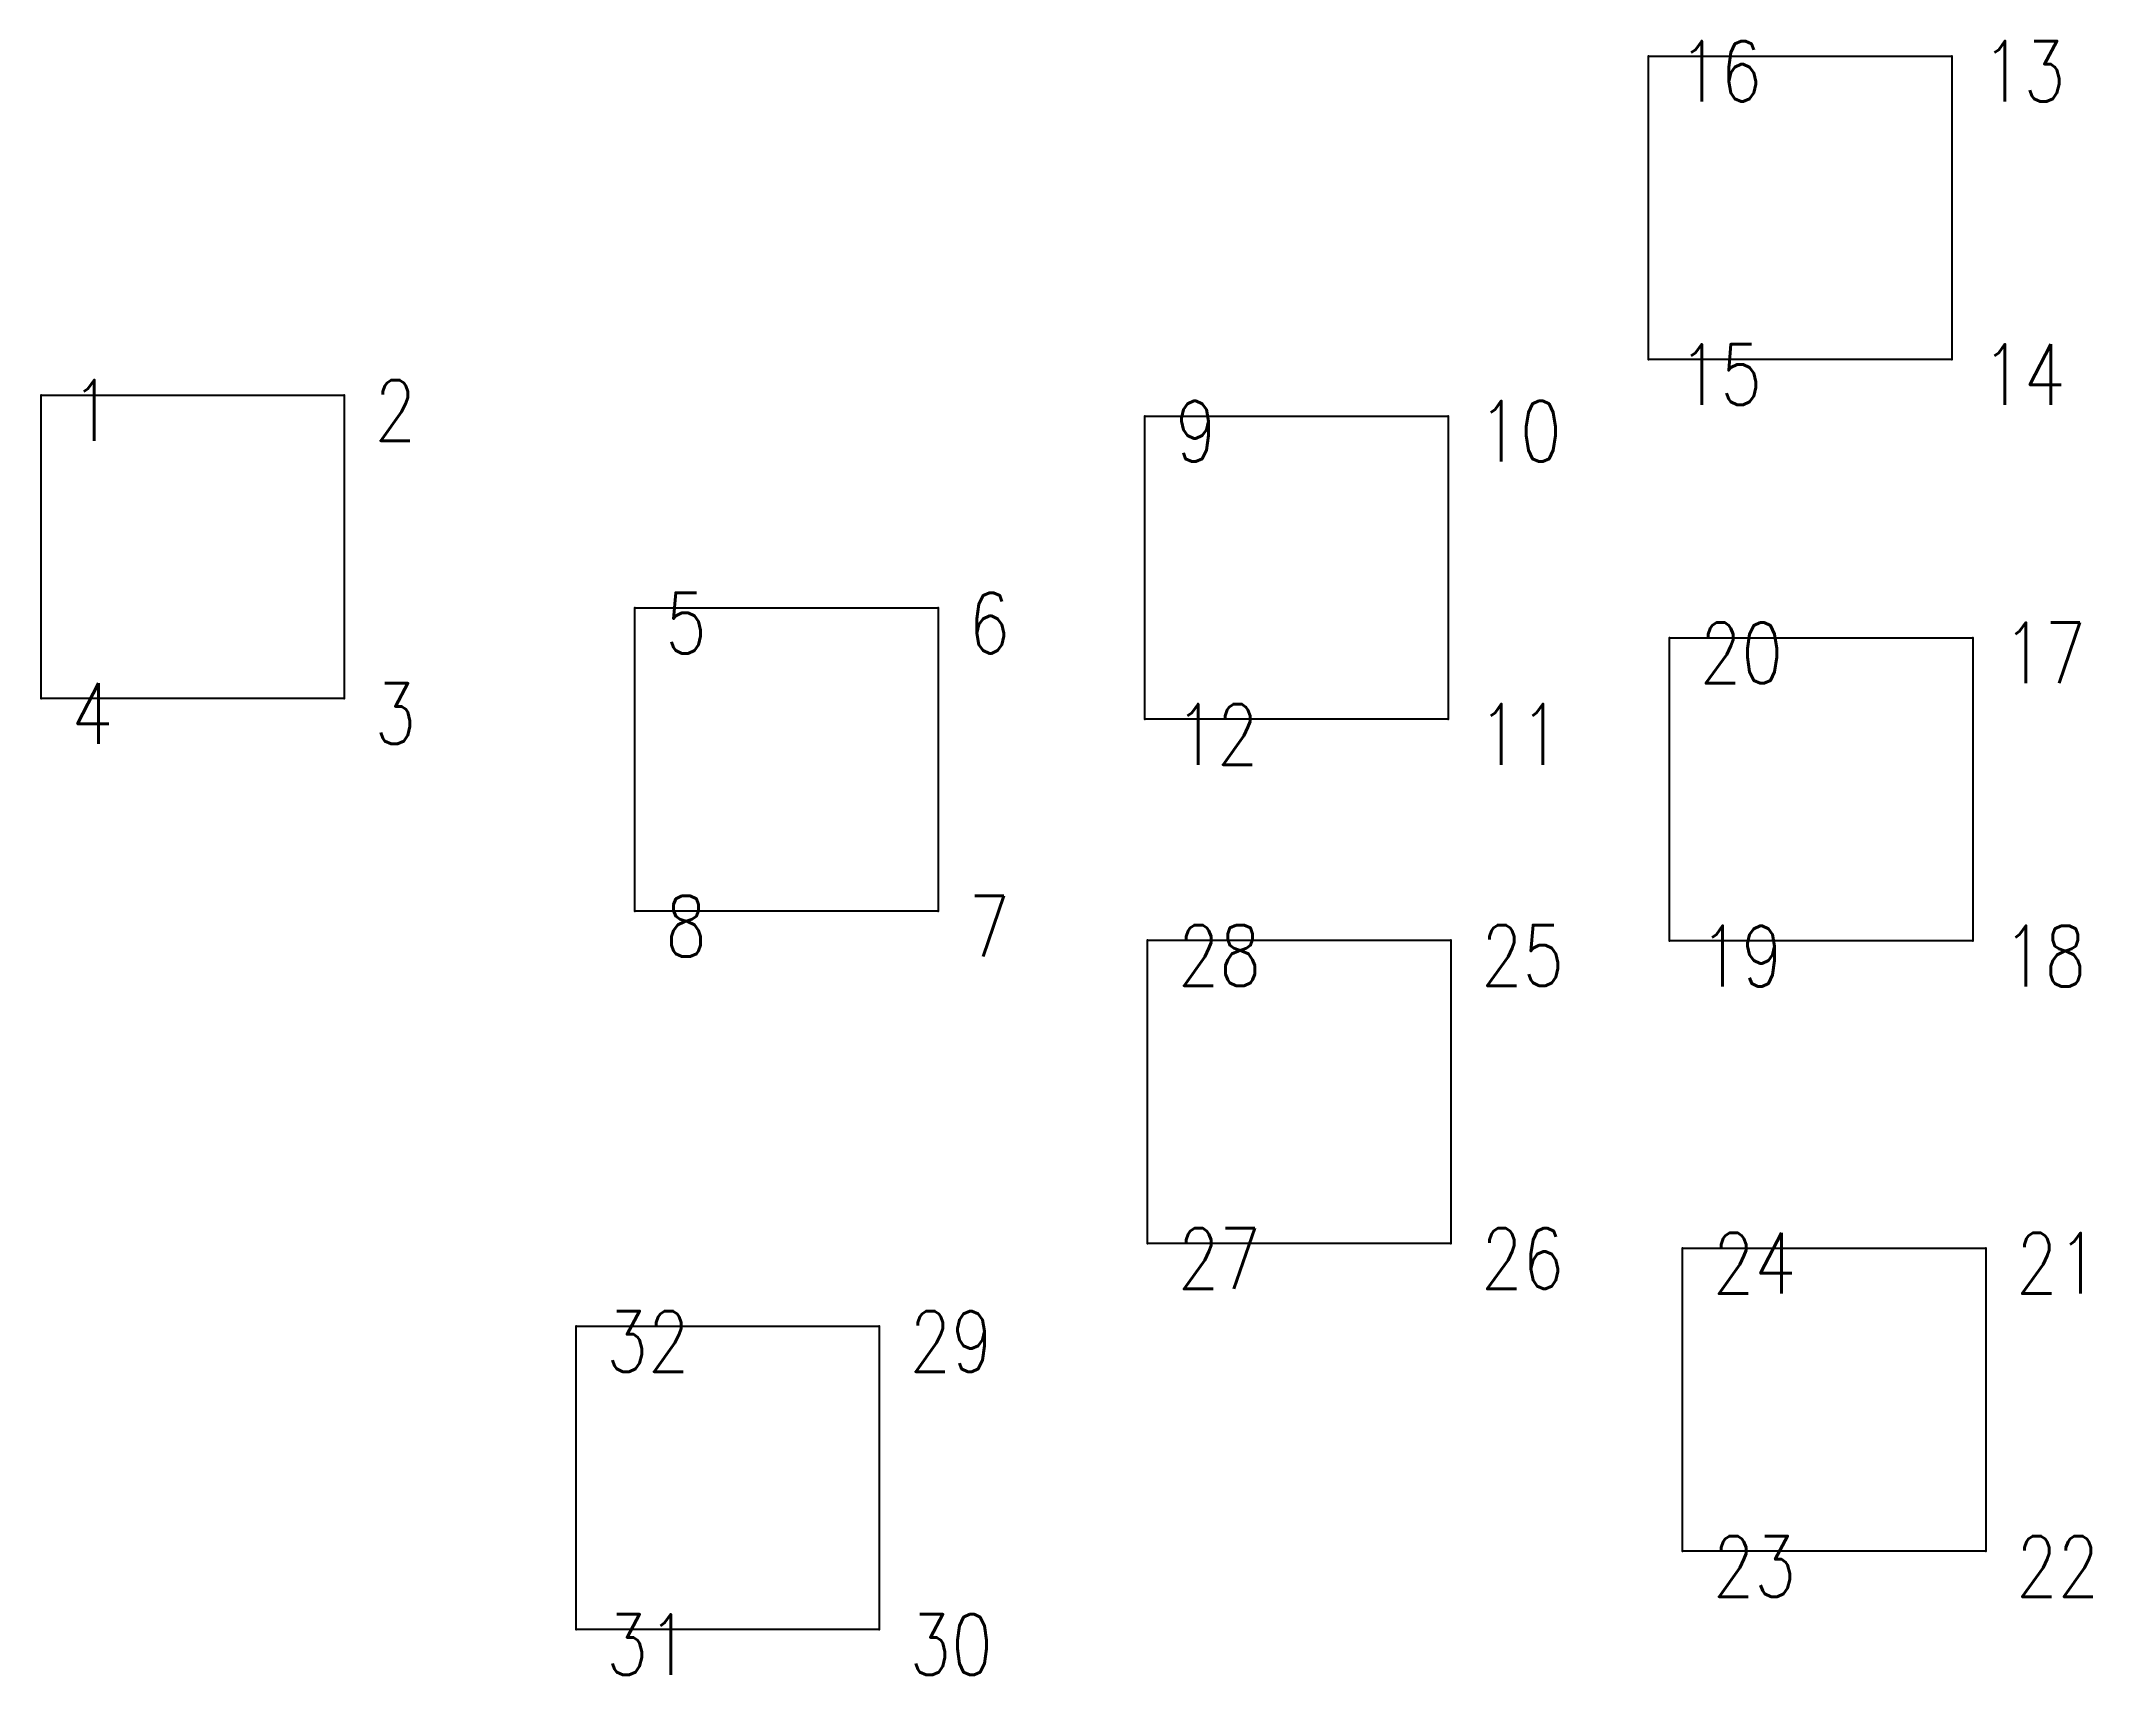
# Model space of a CAD drawing. Extents: x 193 to 554, y 31 to 100.
# Drawn here: x 192.92 to 226.75, y 55.75 to 82.69 of the extents above; entities that cross this region are included whole.
import ezdxf

# ---------------------------------------------------------------- set-up
doc = ezdxf.new("R2010")
doc.units = 0
doc.header["$LTSCALE"] = 0.5
doc.header["$PDSIZE"] = 0.2
doc.layers.get('0').update_dxf_attribs({"linetype": 'CONTINUOUS'})
doc.layers.add('ZDH', color=1, linetype='CONTINUOUS')
doc.styles.add('HZ', font='rs.shx', dxfattribs={"width": 0.8, "bigfont": 'hztxt.shx'})

msp = doc.modelspace()

# ---------------------------------------------------------------- texts
at = {"layer": 'ZDH', "linetype": 'Continuous', "style": 'HZ', "width": 0.8}
for s, p in [('16', (219.921, 81.693)), ('13', (224.921, 81.693)), ('15', (219.921, 76.693)), ('14', (224.921, 76.693)), ('1', (193.417, 76.102)), ('2', (198.417, 76.102)), ('9', (211.617, 75.758)), ('10', (216.617, 75.758)), ('5', (203.21, 72.595)), ('6', (208.21, 72.595)), ('20', (220.266, 72.103)), ('17', (225.266, 72.103)), ('4', (193.417, 71.102)), ('3', (198.417, 71.102)), ('12', (211.617, 70.758)), ('11', (216.617, 70.758)), ('8', (203.21, 67.595)), ('7', (208.21, 67.595)), ('28', (211.66, 67.115)), ('25', (216.66, 67.115)), ('19', (220.266, 67.103)), ('18', (225.266, 67.103)), ('27', (211.66, 62.115)), ('26', (216.66, 62.115)), ('24', (220.481, 62.04)), ('21', (225.481, 62.04)), ('32', (202.238, 60.75)), ('29', (207.238, 60.75)), ('23', (220.481, 57.04)), ('22', (225.481, 57.04)), ('31', (202.238, 55.75)), ('30', (207.238, 55.75))]:
    msp.add_text(s, height=1, dxfattribs=at).set_placement(p)

# ---------------------------------------------------------------- linework, layer by layer
at = {"linetype": 'Continuous', "flags": 128}
for points in [[(219.421, 82.443), (224.421, 82.443), (224.421, 77.443), (219.421, 77.443)], [(192.917, 76.852), (197.917, 76.852), (197.917, 71.852), (192.917, 71.852)], [(211.117, 76.508), (216.117, 76.508), (216.117, 71.508), (211.117, 71.508)], [(202.71, 73.345), (207.71, 73.345), (207.71, 68.345), (202.71, 68.345)], [(219.766, 72.853), (224.766, 72.853), (224.766, 67.853), (219.766, 67.853)], [(211.16, 67.865), (216.16, 67.865), (216.16, 62.865), (211.16, 62.865)], [(219.981, 62.79), (224.981, 62.79), (224.981, 57.79), (219.981, 57.79)], [(201.738, 61.5), (206.738, 61.5), (206.738, 56.5), (201.738, 56.5)]]:
    msp.add_lwpolyline(points, close=True, dxfattribs=at)
at = {"layer": 'ZDH', "linetype": 'Continuous'}
for p in [(219.421, 82.443), (224.421, 82.443), (219.421, 77.443), (224.421, 77.443), (192.917, 76.852), (197.917, 76.852), (211.117, 76.508), (216.117, 76.508), (202.71, 73.345), (207.71, 73.345), (219.766, 72.853), (224.766, 72.853), (192.917, 71.852), (197.917, 71.852), (211.117, 71.508), (216.117, 71.508), (202.71, 68.345), (207.71, 68.345), (211.16, 67.865), (216.16, 67.865), (219.766, 67.853), (224.766, 67.853), (211.16, 62.865), (216.16, 62.865), (219.981, 62.79), (224.981, 62.79), (201.738, 61.5), (206.738, 61.5), (219.981, 57.79), (224.981, 57.79), (201.738, 56.5), (206.738, 56.5)]:
    msp.add_point(p, dxfattribs=at)

msp.set_redraw_order([(e.dxf.handle, doc.entitydb.next_handle()) for e in msp.query("TEXT MTEXT ATTDEF DIMENSION ARC_DIMENSION")])  # texts and dimensions are drawn at this point

doc.saveas('drawing.dxf')
